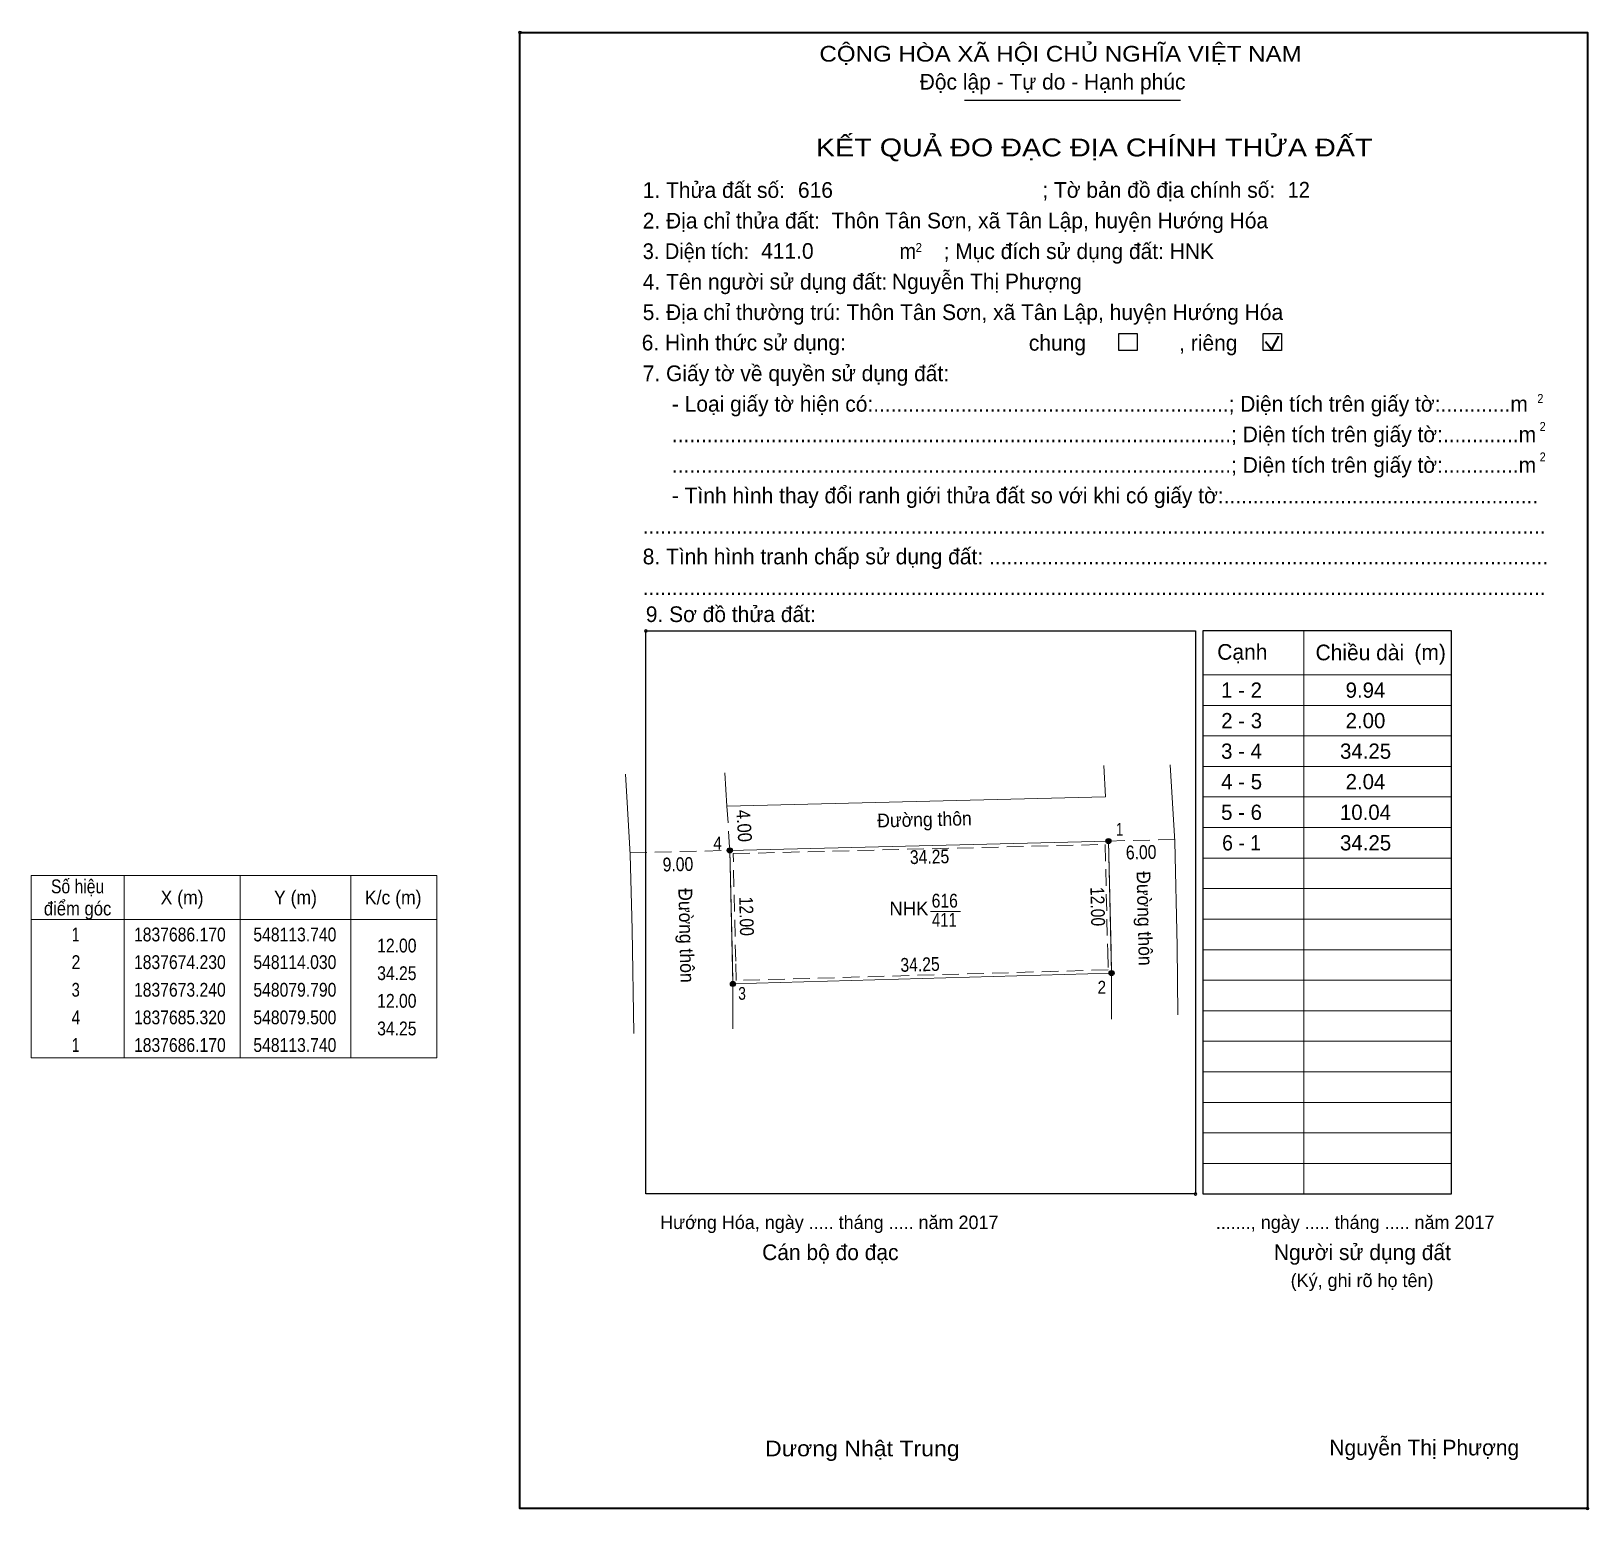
# Model space of a CAD drawing. Header units: metres. Extents: x 547683 to 548157, y 1837607 to 1837759.
# Drawn here: x 548016.3 to 548157.2, y 1837625.7 to 1837759.4 of the extents above; entities that cross this region are included whole.
import ezdxf
from ezdxf.enums import TextEntityAlignment as Align

# ---------------------------------------------------------------- set-up
doc = ezdxf.new("R2010")
doc.units = ezdxf.units.M
doc.header["$LTSCALE"] = 0.5
doc.header["$PDMODE"] = 32
doc.header["$PDSIZE"] = 0.25
doc.linetypes.add('MEDIUM_DASHED', pattern=[4.5, 3, -1.5])
for name, color, linetype, lineweight in [('1', 7, 'Continuous', 13), ('10', 7, 'Continuous', 13), ('11', 7, 'Continuous', 25), ('2', 7, 'Continuous', 35), ('27', 7, 'Continuous', 13), ('50', 7, 'Continuous', 25), ('63', 7, 'Continuous', 13)]:
    doc.layers.add(name, color=color, linetype=linetype, lineweight=lineweight)
for name, color, linetype in [('48', 7, 'Continuous'), ('52', 7, 'Continuous'), ('6', 7, 'Continuous'), ('9', 7, 'Continuous')]:
    doc.layers.add(name, color=color, linetype=linetype)

msp = doc.modelspace()

# ---------------------------------------------------------------- texts
at = {"layer": '1'}
for s, height, width, p in [('CỘNG HÒA XÃ HỘI CHỦ NGHĨA VIỆT NAM', 1.418, 1.15, (548087.61, 1837756.68)), ('3. Diện tích:', 1.418, 0.95, (548071.63, 1837738.82)), ('m', 1.418, 0.95, (548094.85, 1837738.82)), ('2', 0.8102, 0.95, (548096.31, 1837739.46)), ('2', 0.8102, 0.9, (548152.54, 1837725.8)), ('2', 0.8102, 0.9, (548152.75, 1837723.27)), ('2', 0.8102, 0.9, (548152.75, 1837720.51)), ('Dương Nhật Trung', 1.418, 1.1, (548082.69, 1837630.51))]:
    msp.add_text(s, height=height, dxfattribs=dict(at, width=width)).set_placement(p)
for s, height, p in [('Độc lập - Tự do - Hạnh phúc', 1.418, (548096.68, 1837754.15)), ('1. Thửa đất số:', 1.418, (548071.63, 1837744.35)), ('; Tờ bản đồ địa chính số:', 1.418, (548107.77, 1837744.36)), ('2. Địa chỉ thửa đất:', 1.418, (548071.63, 1837741.58)), ('; Mục đích sử dụng đất: HNK', 1.418, (548098.84, 1837738.82)), ('4. Tên người sử dụng đất:', 1.418, (548071.63, 1837736.06)), ('5. Địa chỉ thường trú: Thôn Tân Sơn, xã Tân Lập, huyện Hướng Hóa', 1.418, (548071.63, 1837733.3)), ('chung                , riêng', 1.418, (548106.55, 1837730.53)), ('7. Giấy tờ về quyền sử dụng đất:', 1.418, (548071.63, 1837727.77)), ('     - Loại giấy tờ hiện có:.............................................................; Diện tích trên giấy tờ:............m', 1.418, (548071.63, 1837725.01)), ('     ................................................................................................; Diện tích trên giấy tờ:.............m', 1.418, (548071.63, 1837722.25)), ('     ................................................................................................; Diện tích trên giấy tờ:.............m', 1.418, (548071.63, 1837719.48)), ('     - Tình hình thay đổi ranh giới thửa đất so với khi có giấy tờ:......................................................', 1.418, (548071.63, 1837716.72)), ('...........................................................................................................................................................', 1.418, (548071.63, 1837713.96)), ('8. Tình hình tranh chấp sử dụng đất: ................................................................................................', 1.418, (548071.63, 1837711.2)), ('...........................................................................................................................................................', 1.418, (548071.63, 1837708.43)), ('9. Sơ đồ thửa đất:', 1.418, (548071.91, 1837705.98)), ('Cạnh', 1.418, (548123.59, 1837702.57)), ('Chiều dài', 1.418, (548132.48, 1837702.52)), ('(m)', 1.418, (548141.42, 1837702.54)), ('Hướng Hóa, ngày ..... tháng ..... năm 2017', 1.215, (548073.2, 1837651.07)), ('......., ngày ..... tháng ..... năm 2017', 1.215, (548123.46, 1837651.07)), ('Cán bộ đo đạc', 1.418, (548082.43, 1837648.26)), ('Người sử dụng đất', 1.418, (548128.71, 1837648.26)), ('(Ký, ghi rõ họ tên)', 1.215, (548130.23, 1837645.82))]:
    msp.add_text(s, height=height, dxfattribs=at).set_placement(p)
for s, height, width, p in [('KẾT QUẢ ĐO ĐẠC ĐỊA CHÍNH THỬA ĐẤT', 1.621, 1.2, (548112.46, 1837748.1)), ('616', 1.25, 0.85, (548098.945, 1837680.15)), ('411', 1.25, 0.8, (548098.91, 1837678.41))]:
    msp.add_text(s, height=height, dxfattribs=dict(at, width=width)).set_placement(p, align=Align.CENTER)
msp.add_text('NHK', height=1.25, dxfattribs=at).set_placement((548095.705, 1837679.44), align=Align.CENTER)
at = {"layer": '48'}
msp.add_text('6. Hình thức sử dụng:', height=1.418, dxfattribs=at).set_placement((548071.54, 1837730.55))
at = {"layer": '52'}
for s, p in [('1 - 2', (548125.785, 1837699.13)), ('9.94', (548136.995, 1837699.13)), ('2 - 3', (548125.795, 1837696.37)), ('2.00', (548136.995, 1837696.37)), ('3 - 4', (548125.785, 1837693.61)), ('34.25', (548137.005, 1837693.61)), ('4 - 5', (548125.795, 1837690.85)), ('2.04', (548136.995, 1837690.85)), ('5 - 6', (548125.785, 1837688.08)), ('10.04', (548136.995, 1837688.08)), ('34.25', (548137.005, 1837685.32))]:
    msp.add_text(s, height=1.381, dxfattribs=at).set_placement(p, align=Align.CENTER)
at = {"layer": '52', "width": 0.95}
msp.add_text('6 - 1', height=1.381, dxfattribs=at).set_placement((548125.785, 1837685.32), align=Align.CENTER)
at = {"layer": '6'}
for s, p in [('616', (548085.67, 1837744.36)), ('Thôn Tân Sơn, xã Tân Lập, huyện Hướng Hóa', (548088.7, 1837741.59)), ('411.0', (548082.34, 1837738.84)), ('Nguyễn Thị Phượng', (548094.17, 1837736.08)), ('Nguyễn Thị Phượng', (548133.73, 1837630.59))]:
    msp.add_text(s, height=1.418, dxfattribs=at).set_placement(p)
at = {"layer": '6', "width": 0.95}
msp.add_text('12', height=1.418, dxfattribs=at).set_placement((548129.96, 1837744.38))
at = {"layer": '63'}
for s, rotation, width, p in [('4.00', 273.576, 0.9, (548080.1801, 1837687.509)), ('Đường thôn', 1.422, 0.95, (548097.1245, 1837687.4967)), ('34.25', 1.422, 0.85, (548097.5845, 1837684.1248)), ('6.00', 1.337, 0.85, (548116.7204, 1837684.5331)), ('9.00', 1.335, 0.85, (548074.8304, 1837683.4431)), ('Đường thôn', 271.39, 0.95, (548116.3945, 1837679.1552)), ('Đường thôn', 271.354, 0.95, (548074.9521, 1837677.6148)), ('12.00', 271.375, 0.85, (548080.3939, 1837679.35)), ('12.00', 271.391, 0.85, (548112.1544, 1837680.2302)), ('34.25', 1.656, 0.85, (548096.7269, 1837674.3822))]:
    msp.add_text(s, height=1.25, rotation=rotation, dxfattribs=dict(at, width=width)).set_placement(p, align=Align.CENTER)
for s, width, p in [('Số hiệu', 0.85, (548020.52, 1837681.44)), ('điểm góc', 0.9, (548020.52, 1837679.44)), ('X (m)', 0.95, (548029.97, 1837680.44)), ('Y (m)', 0.95, (548040.225, 1837680.44)), ('K/c (m)', 0.95, (548049.065, 1837680.44)), (' 1', 0.75, (548020.17, 1837677.09)), ('1837686.170', 0.85, (548029.77, 1837677.09)), ('548113.740', 0.85, (548040.17, 1837677.09)), (' 2', 0.85, (548020.175, 1837674.59)), ('1837674.230', 0.85, (548029.77, 1837674.59)), ('548114.030', 0.85, (548040.17, 1837674.59)), (' 3', 0.8, (548020.165, 1837672.09)), ('1837673.240', 0.85, (548029.77, 1837672.09)), ('548079.790', 0.85, (548040.17, 1837672.09)), (' 4', 0.85, (548020.17, 1837669.59)), ('1837685.320', 0.85, (548029.77, 1837669.59)), ('548079.500', 0.85, (548040.17, 1837669.59)), (' 1', 0.75, (548020.17, 1837667.09)), ('1837686.170', 0.85, (548029.77, 1837667.09)), ('548113.740', 0.85, (548040.17, 1837667.09))]:
    msp.add_text(s, height=1.25, dxfattribs=dict(at, width=width)).set_placement(p, align=Align.CENTER)
at = {"layer": '63', "width": 0.85}
for s, p in [('12.00', (548051.17, 1837676.09)), ('34.25', (548051.17, 1837673.59)), ('12.00', (548051.17, 1837671.09)), ('34.25', (548051.17, 1837668.59))]:
    msp.add_text(s, height=1.25, dxfattribs=at).set_placement(p, align=Align.RIGHT)
at = {"layer": '9'}
for s, width, p in [('1', 0.75, (548114.755, 1837686.66)), ('4', 0.9, (548078.395, 1837685.4)), ('2', 0.9, (548113.15, 1837672.37)), ('3', 0.8, (548080.615, 1837671.81))]:
    msp.add_text(s, height=1.151, dxfattribs=dict(at, width=width)).set_placement(p, align=Align.CENTER)

# ---------------------------------------------------------------- hatches: boundary and pattern name
at = {"layer": '11'}
for points in [[(548113.9702, 1837686.17, 1), (548113.5098, 1837686.17, 1)], [(548079.7302, 1837685.32, 1), (548079.2698, 1837685.32, 1)], [(548114.2602, 1837674.23, 1), (548113.7998, 1837674.23, 1)], [(548114.2602, 1837674.23, 1), (548113.7998, 1837674.23, 1)], [(548080.0202, 1837673.24, 1), (548079.5598, 1837673.24, 1)]]:
    msp.add_hatch(color=256, dxfattribs=at).paths.add_polyline_path(points)

# ---------------------------------------------------------------- linework, layer by layer
at = {"layer": '1', "lineweight": 25}
for p, q in [((548100.73, 1837753.18), (548120.25, 1837753.18)), ((548144.76, 1837654.24), (548144.76, 1837705.18))]:
    msp.add_line(p, q, dxfattribs=at)
at = {"layer": '1', "lineweight": 35}
for p, q in [((548127.96, 1837731.36), (548128.51, 1837730.65)), ((548128.51, 1837730.65), (548129.17, 1837731.85))]:
    msp.add_line(p, q, dxfattribs=at)
at = {"layer": '1'}
for p, q in [((548131.41, 1837705.18), (548131.41, 1837654.24)), ((548122.27, 1837701.21), (548137.72, 1837701.21)), ((548137.72, 1837701.21), (548144.76, 1837701.21)), ((548122.27, 1837698.44), (548137.72, 1837698.44)), ((548137.72, 1837698.44), (548144.76, 1837698.44)), ((548122.27, 1837695.68), (548137.72, 1837695.68)), ((548137.72, 1837695.68), (548144.76, 1837695.68)), ((548122.27, 1837692.92), (548137.72, 1837692.92)), ((548137.72, 1837692.92), (548144.76, 1837692.92)), ((548122.27, 1837690.16), (548137.72, 1837690.16)), ((548137.72, 1837690.16), (548144.76, 1837690.16)), ((548122.27, 1837687.39), (548137.72, 1837687.39)), ((548137.72, 1837687.39), (548144.76, 1837687.39)), ((548122.27, 1837684.63), (548137.72, 1837684.63)), ((548137.72, 1837684.63), (548144.76, 1837684.63)), ((548122.27, 1837681.87), (548137.72, 1837681.87)), ((548137.72, 1837681.87), (548144.76, 1837681.87)), ((548122.27, 1837679.11), (548137.72, 1837679.11)), ((548137.72, 1837679.11), (548144.76, 1837679.11)), ((548122.27, 1837676.34), (548137.72, 1837676.34)), ((548137.72, 1837676.34), (548144.76, 1837676.34)), ((548122.27, 1837673.58), (548137.72, 1837673.58)), ((548137.72, 1837673.58), (548144.76, 1837673.58)), ((548122.27, 1837670.82), (548137.72, 1837670.82)), ((548137.72, 1837670.82), (548144.76, 1837670.82)), ((548122.27, 1837668.06), (548137.72, 1837668.06)), ((548137.72, 1837668.06), (548144.76, 1837668.06)), ((548122.27, 1837665.29), (548137.72, 1837665.29)), ((548137.72, 1837665.29), (548144.76, 1837665.29)), ((548122.27, 1837662.53), (548137.72, 1837662.53)), ((548137.72, 1837662.53), (548144.76, 1837662.53)), ((548122.27, 1837659.77), (548137.72, 1837659.77)), ((548137.72, 1837659.77), (548144.76, 1837659.77)), ((548122.27, 1837657.01), (548137.72, 1837657.01)), ((548137.72, 1837657.01), (548144.76, 1837657.01))]:
    msp.add_line(p, q, dxfattribs=at)
at = {"layer": '1', "lineweight": 25}
msp.add_lwpolyline([(548071.91, 1837705.17), (548121.62, 1837705.17), (548121.62, 1837654.24), (548071.91, 1837654.24)], close=True, dxfattribs=at)
msp.add_lwpolyline([(548144.76, 1837705.18), (548122.27, 1837705.18), (548122.27, 1837654.24), (548144.76, 1837654.24), (548144.76, 1837654.74)], dxfattribs=at)
at = {"layer": '1'}
msp.add_lwpolyline([(548113.74, 1837686.17), (548114.03, 1837674.23), (548079.79, 1837673.24), (548079.5, 1837685.32)], close=True, dxfattribs=at)
for p in [(548060.53, 1837759.31), (548071.91, 1837705.17), (548121.62, 1837654.24), (548157.07, 1837625.79)]:
    msp.add_point(p, dxfattribs=at)
at = {"layer": '10'}
msp.add_lwpolyline([(548114.03, 1837674.23), (548079.79, 1837673.24), (548079.74, 1837675.28), (548079.5, 1837685.32), (548113.74, 1837686.17), (548113.98, 1837676.23)], close=True, dxfattribs=at)
at = {"layer": '10', "linetype": 'MEDIUM_DASHED'}
msp.add_lwpolyline([(548113.72, 1837674.52), (548080.08, 1837673.55), (548080.04, 1837675.29), (548079.81, 1837685.03), (548113.45, 1837685.86), (548113.68, 1837676.22)], close=True, dxfattribs=at)
at = {"layer": '11'}
for centre in [(548113.74, 1837686.17), (548079.5, 1837685.32), (548114.03, 1837674.23), (548114.03, 1837674.23), (548079.79, 1837673.24)]:
    msp.add_circle(centre, 0.2302, dxfattribs=at)
at = {"layer": '2'}
msp.add_lwpolyline([(548060.53, 1837759.31), (548157.06, 1837759.31), (548157.06, 1837625.79), (548060.53, 1837625.79)], close=True, dxfattribs=at)
at = {"layer": '27'}
for p, q in [((548114.03, 1837674.23), (548114.03, 1837670.04)), ((548079.79, 1837673.24), (548079.79, 1837669.17))]:
    msp.add_line(p, q, dxfattribs=at)
at = {"layer": '50'}
for points in [[(548114.7, 1837732.08), (548116.36, 1837732.08), (548116.36, 1837730.53), (548114.7, 1837730.53)], [(548127.74, 1837732.08), (548129.4, 1837732.08), (548129.4, 1837730.53), (548127.74, 1837730.53)]]:
    msp.add_lwpolyline(points, close=True, dxfattribs=at)
at = {"layer": '63'}
for p, q in [((548070.18, 1837690.18), (548070.06, 1837692.21)), ((548079.25, 1837689.32), (548079.07, 1837692.33)), ((548119.74, 1837686.14), (548119.33, 1837693.06)), ((548024.72, 1837683.06), (548024.72, 1837666.56)), ((548035.22, 1837683.06), (548035.22, 1837666.56)), ((548045.22, 1837683.06), (548045.22, 1837666.56)), ((548097.66, 1837679.78), (548100.38, 1837679.78)), ((548016.32, 1837679.06), (548053.02, 1837679.06))]:
    msp.add_line(p, q, dxfattribs=at)
at = {"layer": '63', "linetype": 'MEDIUM_DASHED'}
for p, q in [((548079.25, 1837689.32), (548079.5, 1837685.32)), ((548119.74, 1837686.31), (548113.74, 1837686.17)), ((548070.49, 1837685.11), (548079.5, 1837685.32))]:
    msp.add_line(p, q, dxfattribs=at)
at = {"layer": '63'}
for points in [[(548079.25, 1837689.32), (548113.49, 1837690.17), (548113.32, 1837693)], [(548070.18, 1837690.18), (548070.5, 1837684.95), (548070.66, 1837678.18), (548070.83, 1837668.77)], [(548119.74, 1837686.14), (548119.97, 1837676.66), (548120.03, 1837670.44)]]:
    msp.add_lwpolyline(points, dxfattribs=at)
msp.add_lwpolyline([(548016.32, 1837683.06), (548053.02, 1837683.06), (548053.02, 1837666.56), (548016.32, 1837666.56)], close=True, dxfattribs=at)

msp.set_redraw_order([(e.dxf.handle, doc.entitydb.next_handle()) for e in msp.query("TEXT MTEXT ATTDEF DIMENSION ARC_DIMENSION")])  # texts and dimensions are drawn at this point

doc.saveas('drawing.dxf')
